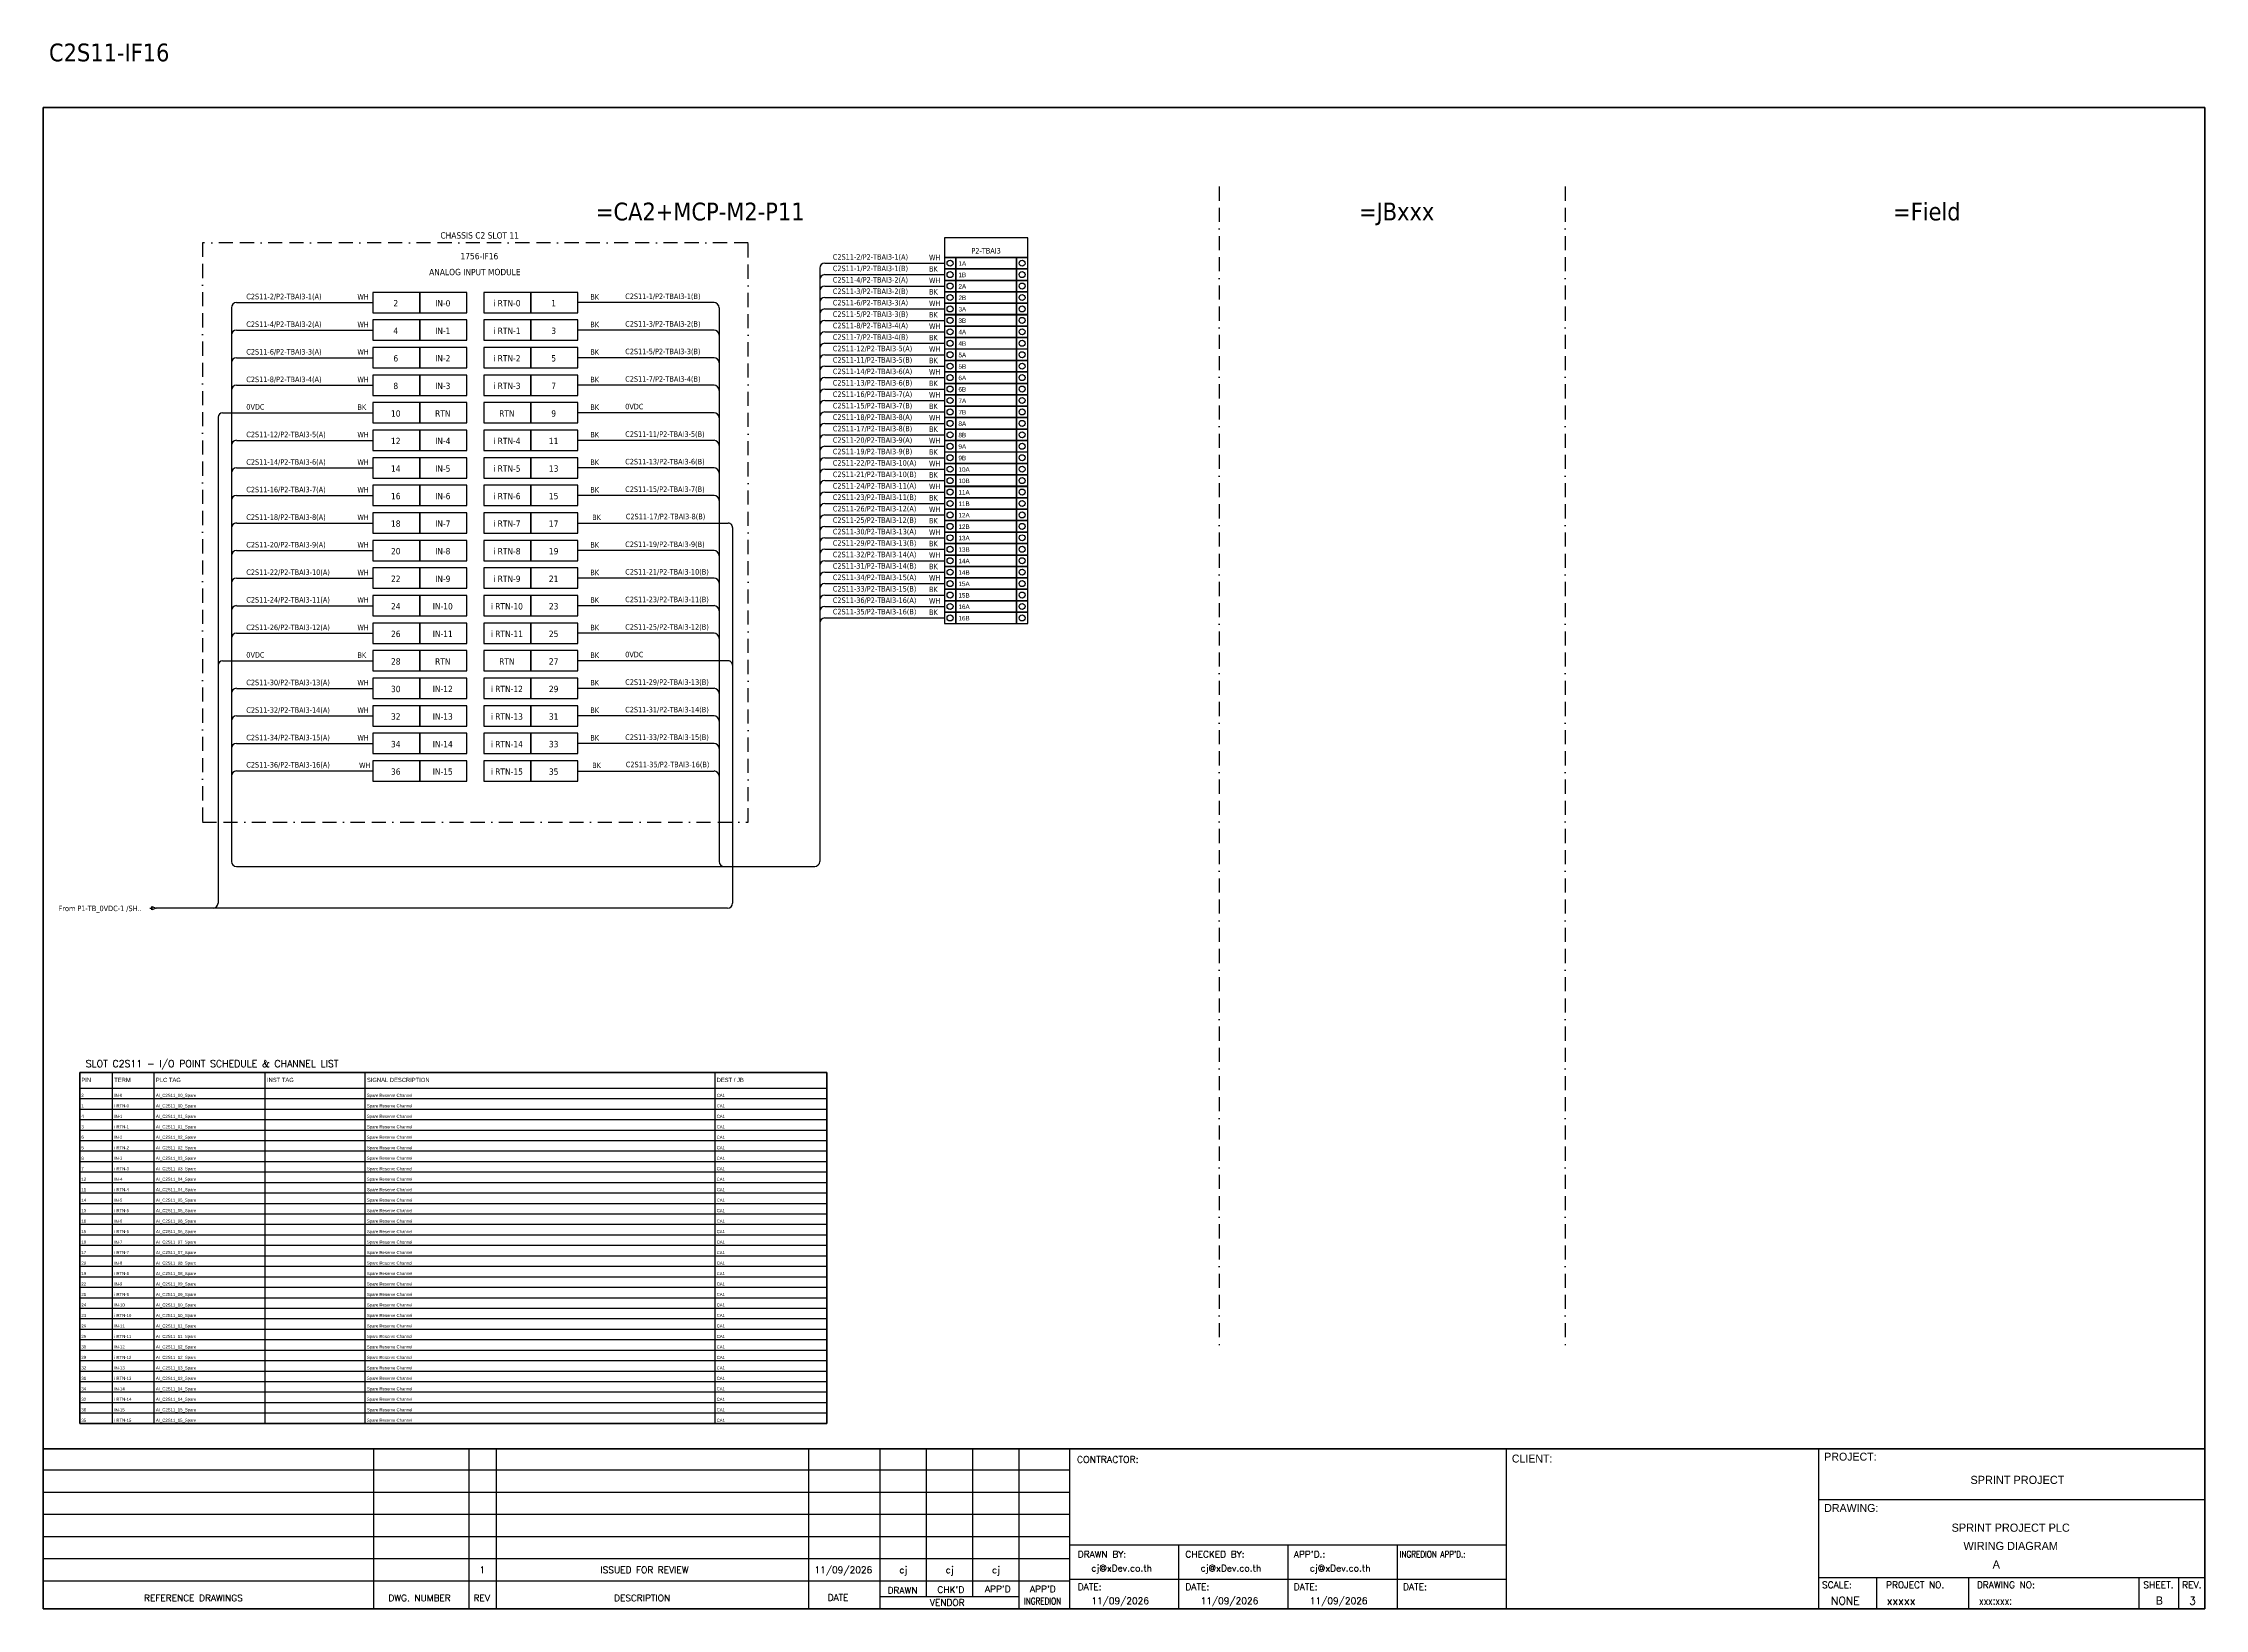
# Model space of a CAD drawing. Header units: millimetres. Extents: x 0 to 62600, y 0 to 14837.
# Drawn here: x 46126 to 50020, y 9013 to 11833 of the extents above; entities that cross this region are included whole.
import ezdxf
from ezdxf.enums import TextEntityAlignment as Align

# ---------------------------------------------------------------- set-up
doc = ezdxf.new("R2010")
doc.units = ezdxf.units.MM
doc.linetypes.add('BORDERX2', pattern=[88.9, 25.4, -12.7, 25.4, -12.7, 0, -12.7])
for name, color, linetype in [('GT_1', 9, 'Continuous'), ('HELPPOINT', 7, 'Continuous'), ('MEMBER', 7, 'Continuous'), ('VECTORS', 7, 'Continuous'), ('x01001-FrameArea', 2, 'BORDERX2')]:
    doc.layers.add(name, color=color, linetype=linetype)
doc.layers.add('IE-EQUIP', color=253, linetype='Continuous', lineweight=25)
doc.layers.add('IE-WIRE', color=7, linetype='Continuous', lineweight=25)
doc.styles.add('HTX11', font='O8111901')
doc.styles.add('ROMANS', font='romans.shx', dxfattribs={"width": 0.85, "height": 25})
doc.styles.get("Standard").update_dxf_attribs({"font": 'arial.ttf'})
doc.styles.add('Tahoma', font='')
doc.styles.get('Tahoma').set_extended_font_data('Tahoma')

# ---------------------------------------------------------------- blocks, each defined once
blk = doc.blocks.new('xTermSingleLayer100')
at = {"color": 7, "ltscale": 25.4}
for points in [[(0, -537), (537, -537), (537, 0), (0, 0)], [(537, -537), (3378, -537), (3378, 0), (537, 0)], [(3378, -537), (3915, -537), (3915, 0), (3378, 0)]]:
    blk.add_lwpolyline(points, close=True, dxfattribs=at)
for centre in [(268, -268), (3647, -268)]:
    blk.add_circle(centre, 141, dxfattribs=at)
blk.add_attdef('TERMINAL_B', (661, -387), '', height=212)
blk = doc.blocks.new('xTerminal_fr_to')
at = {"layer": 'VECTORS', "color": 1, "true_color": 0xff0000}
for p, q in [((-11.3, 0), (-7.8, 0)), ((-7.8, 2.8), (0, 0)), ((-7.8, -2.8), (-7.8, 2.8)), ((-7.8, 2.8), (0, 0)), ((-7.8, 2.8), (-7.8, -2.8)), ((0, 0), (-7.8, -2.8)), ((0, 0), (-7.8, -2.8))]:
    blk.add_line(p, q, dxfattribs=at)

msp = doc.modelspace()

# ---------------------------------------------------------------- linework, layer by layer
at = {"ltscale": 25.4}
for p, q in [((47534, 11415.7), (47749.4, 11415.7)), ((47534, 11374.5), (47749.4, 11374.5)), ((47334.5, 11365.4), (47089.2, 11365.4)), ((47534, 11333.3), (47749.4, 11333.3)), ((47334.5, 11315.8), (47089.2, 11315.8)), ((47534, 11292.1), (47749.4, 11292.1)), ((47334.5, 11266.1), (47089.2, 11266.1)), ((47334.5, 11216.5), (47089.2, 11216.5)), ((47534, 11250.8), (47749.4, 11250.8)), ((47534, 11209.6), (47749.4, 11209.6)), ((46449.2, 11166.9), (46719.7, 11166.9)), ((47334.5, 11166.9), (47089.2, 11166.9)), ((47534, 11168.4), (47749.4, 11168.4)), ((47334.5, 11117.2), (47089.2, 11117.2)), ((47534, 11127.2), (47749.4, 11127.2)), ((47334.5, 11067.6), (47089.2, 11067.6)), ((47534, 11085.9), (47749.4, 11085.9)), ((47534, 11044.7), (47749.4, 11044.7)), ((47334.5, 11018), (47089.2, 11018)), ((47534, 11003.5), (47749.4, 11003.5)), ((47089.2, 10968.3), (47359.7, 10968.3)), ((47534, 10962.3), (47749.4, 10962.3)), ((47334.5, 10918.7), (47089.2, 10918.7)), ((47534, 10921), (47749.4, 10921)), ((47334.5, 10869.1), (47089.2, 10869.1)), ((47534, 10879.8), (47749.4, 10879.8)), ((47534, 10838.6), (47749.4, 10838.6)), ((47334.5, 10819.4), (47089.2, 10819.4)), ((47534, 10797.4), (47749.4, 10797.4)), ((47334.5, 10769.8), (47089.2, 10769.8)), ((46449.2, 10720.2), (46719.7, 10720.2)), ((47359.7, 10720.2), (47089.2, 10720.2)), ((47334.5, 10670.5), (47089.2, 10670.5)), ((47334.5, 10620.9), (47089.2, 10620.9)), ((47334.5, 10571.3), (47089.2, 10571.3)), ((47089.2, 10521.6), (47334.5, 10521.6))]:
    msp.add_line(p, q, dxfattribs=at)
at = {"color": 7}
for p, q in [((46251.3, 9346.4), (46251.3, 9978.5)), ((46326.3, 9346.4), (46326.3, 9978.5)), ((46526.3, 9346.4), (46526.3, 9978.5)), ((46706.3, 9346.4), (46706.3, 9978.5)), ((47336.3, 9346.4), (47336.3, 9978.5)), ((46192, 9950.5), (47537.8, 9950.5))]:
    msp.add_line(p, q, dxfattribs=at)
at = {"color": 8}
for p, q in [((46192, 9931.7), (47537.8, 9931.7)), ((46192, 9912.8), (47537.8, 9912.8)), ((46192, 9893.9), (47537.8, 9893.9)), ((46192, 9875), (47537.8, 9875)), ((46192, 9856.2), (47537.8, 9856.2)), ((46192, 9837.3), (47537.8, 9837.3)), ((46192, 9818.4), (47537.8, 9818.4)), ((46192, 9799.5), (47537.8, 9799.5)), ((46192, 9780.6), (47537.8, 9780.6)), ((46192, 9761.8), (47537.8, 9761.8)), ((46192, 9742.9), (47537.8, 9742.9)), ((46192, 9724), (47537.8, 9724)), ((46192, 9705.1), (47537.8, 9705.1)), ((46192, 9686.2), (47537.8, 9686.2)), ((46192, 9667.4), (47537.8, 9667.4)), ((46192, 9648.5), (47537.8, 9648.5)), ((46192, 9629.6), (47537.8, 9629.6)), ((46192, 9610.7), (47537.8, 9610.7)), ((46192, 9591.9), (47537.8, 9591.9)), ((46192, 9573), (47537.8, 9573)), ((46192, 9554.1), (47537.8, 9554.1)), ((46192, 9535.2), (47537.8, 9535.2)), ((46192, 9516.3), (47537.8, 9516.3)), ((46192, 9497.5), (47537.8, 9497.5)), ((46192, 9478.6), (47537.8, 9478.6)), ((46192, 9459.7), (47537.8, 9459.7)), ((46192, 9440.8), (47537.8, 9440.8)), ((46192, 9422), (47537.8, 9422)), ((46192, 9403.1), (47537.8, 9403.1)), ((46192, 9384.2), (47537.8, 9384.2)), ((46192, 9365.3), (47537.8, 9365.3))]:
    msp.add_line(p, q, dxfattribs=at)
at = {"color": 4}
for p, q in [((49428.6, 9068.7), (49428.6, 9012.6)), ((49593.9, 9068.7), (49593.9, 9012.6))]:
    msp.add_line(p, q, dxfattribs=at)
at = {"color": 4, "ltscale": 0.5}
for p, q in [((49901, 9068.7), (49901, 9012.6)), ((49901, 9068.7), (49901, 9012.6)), ((49972.2, 9068.7), (49972.2, 9012.6)), ((49972.2, 9068.7), (49972.2, 9012.6))]:
    msp.add_line(p, q, dxfattribs=at)
at = {"color": 4, "ltscale": 25.4}
msp.add_lwpolyline([(47749.4, 11446.6), (47899.7, 11446.6), (47899.7, 11481.9), (47749.4, 11481.9)], close=True, dxfattribs=at)
msp.add_lwpolyline([(46192, 9978.5), (47537.8, 9978.5), (47537.8, 9346.4), (46192, 9346.4)], close=True)
at = {"color": 7}
msp.add_lwpolyline([(46192, 9346.4), (47537.8, 9346.4), (47537.8, 9978.5), (46192, 9978.5), (46192, 9346.4)], dxfattribs=at)
at = {"ltscale": 25.4}
for centre, radius, start, end in [((47534, 11406.6), 9.14, 90, 180), ((47534, 11365.4), 9.14, 90, 180), ((47334.5, 11356.2), 9.17, 0, 90), ((47534, 11324.1), 9.14, 90, 180), ((47334.5, 11306.6), 9.17, 0, 90), ((47534, 11282.9), 9.14, 90, 180), ((47334.5, 11256.9), 9.17, 0, 90), ((47334.5, 11207.3), 9.17, 0, 90), ((47534, 11241.7), 9.14, 90, 180), ((47534, 11200.5), 9.14, 90, 180), ((47334.5, 11157.7), 9.17, 0, 90), ((47534, 11159.2), 9.14, 90, 180), ((47334.5, 11108.1), 9.17, 0, 90), ((47534, 11118), 9.14, 90, 180), ((47334.5, 11058.4), 9.17, 0, 90), ((47534, 11076.8), 9.14, 90, 180), ((47534, 11035.6), 9.14, 90, 180), ((47334.5, 11008.8), 9.17, 0, 90), ((47534, 10994.3), 9.14, 90, 180), ((47534, 10953.1), 9.14, 90, 180), ((47334.5, 10909.5), 9.17, 0, 90), ((47534, 10911.9), 9.14, 90, 180), ((47334.5, 10859.9), 9.17, 0, 90), ((47534, 10870.7), 9.14, 90, 180), ((47534, 10829.5), 9.14, 90, 180), ((47334.5, 10810.3), 9.17, 0, 90), ((47534, 10788.2), 9.14, 90, 180), ((47334.5, 10760.6), 9.17, 0, 90), ((47334.5, 10661.4), 9.17, 0, 90), ((47334.5, 10611.7), 9.17, 0, 90), ((47334.5, 10562.1), 9.17, 0, 90), ((47334.5, 10512.5), 9.17, 0, 90)]:
    msp.add_arc(centre, radius, start, end, dxfattribs=at)
at = {"layer": 'GT_1', "color": 4}
for p, q in [((46721.7, 9012.6), (46721.7, 9300.8)), ((46893.6, 9012.6), (46893.6, 9300.8)), ((46942.8, 9012.6), (46942.8, 9300.8)), ((47505.4, 9012.6), (47505.4, 9300.8)), ((47633.7, 9012.6), (47633.7, 9300.8)), ((47717.3, 9034.4), (47717.3, 9300.8)), ((47800.8, 9034.5), (47800.8, 9300.8)), ((47884.1, 9012.6), (47884.1, 9300.8)), ((47975.1, 9012.6), (47975.1, 9300.8)), ((48762.1, 9012.6), (48762.1, 9300.8)), ((49324.4, 9012.6), (49324.4, 9300.8)), ((49324.4, 9012.6), (49324.4, 9300.8)), ((49324.4, 9012.6), (49324.4, 9300.8)), ((47975.1, 9262), (46126.3, 9262)), ((47975.1, 9222.2), (46126.3, 9222.2)), ((47975.1, 9182.2), (46126.3, 9182.2)), ((47975.1, 9142.3), (46126.3, 9142.3)), ((48762.1, 9127), (47975.1, 9127)), ((48171.9, 9012.6), (48171.9, 9127)), ((48368.6, 9012.6), (48368.6, 9127)), ((48565.4, 9012.6), (48565.4, 9127)), ((47975.1, 9102.4), (46126.3, 9102.4)), ((47975, 9062.5), (46126.3, 9062.5)), ((47884.1, 9034.4), (47633.7, 9034.4)), ((48762.1, 9065.5), (47975.1, 9065.5)), ((49324.4, 9068.7), (50019.6, 9068.7))]:
    msp.add_line(p, q, dxfattribs=at)
at = {"layer": 'HELPPOINT', "color": 4, "lineweight": 35}
for p, q in [((46126.3, 9012.6), (46126.3, 11716.9)), ((46126.3, 11716.9), (50019.6, 11716.9)), ((46126.3, 9012.6), (46126.3, 11716.9)), ((46126.3, 11716.9), (50019.6, 11716.9)), ((50019.6, 11716.9), (50019.6, 9012.6)), ((50019.6, 11716.9), (50019.6, 9012.6)), ((50019.6, 9012.6), (46126.3, 9012.6)), ((50019.6, 9012.6), (46126.3, 9012.6))]:
    msp.add_line(p, q, dxfattribs=at)
at = {"layer": 'HELPPOINT', "color": 4}
for p, q in [((49324.4, 9209.2), (50019.6, 9209.2)), ((49324.4, 9209.2), (50019.6, 9209.2)), ((49324.4, 9068.7), (50019.6, 9068.7))]:
    msp.add_line(p, q, dxfattribs=at)
at = {"layer": 'IE-EQUIP', "linetype": 'Continuous', "ltscale": 25.4}
for points in [[(46719.7, 11347), (46804.4, 11347), (46804.4, 11383.7), (46719.7, 11383.7)], [(46804.4, 11347), (46889, 11347), (46889, 11383.7), (46804.4, 11383.7)], [(46919.9, 11347), (47004.5, 11347), (47004.5, 11383.7), (46919.9, 11383.7)], [(47004.5, 11347), (47089.2, 11347), (47089.2, 11383.7), (47004.5, 11383.7)], [(46719.7, 11297.4), (46804.4, 11297.4), (46804.4, 11334.1), (46719.7, 11334.1)], [(46804.4, 11297.4), (46889, 11297.4), (46889, 11334.1), (46804.4, 11334.1)], [(46919.9, 11297.4), (47004.5, 11297.4), (47004.5, 11334.1), (46919.9, 11334.1)], [(47004.5, 11297.4), (47089.2, 11297.4), (47089.2, 11334.1), (47004.5, 11334.1)], [(46719.7, 11247.8), (46804.4, 11247.8), (46804.4, 11284.5), (46719.7, 11284.5)], [(46804.4, 11247.8), (46889, 11247.8), (46889, 11284.5), (46804.4, 11284.5)], [(46919.9, 11247.8), (47004.5, 11247.8), (47004.5, 11284.5), (46919.9, 11284.5)], [(47004.5, 11247.8), (47089.2, 11247.8), (47089.2, 11284.5), (47004.5, 11284.5)], [(46719.7, 11198.1), (46804.4, 11198.1), (46804.4, 11234.8), (46719.7, 11234.8)], [(46804.4, 11198.1), (46889, 11198.1), (46889, 11234.8), (46804.4, 11234.8)], [(46919.9, 11198.1), (47004.5, 11198.1), (47004.5, 11234.8), (46919.9, 11234.8)], [(47004.5, 11198.1), (47089.2, 11198.1), (47089.2, 11234.8), (47004.5, 11234.8)], [(46719.7, 11148.5), (46804.4, 11148.5), (46804.4, 11185.2), (46719.7, 11185.2)], [(46804.4, 11148.5), (46889, 11148.5), (46889, 11185.2), (46804.4, 11185.2)], [(46919.9, 11148.5), (47004.5, 11148.5), (47004.5, 11185.2), (46919.9, 11185.2)], [(47004.5, 11148.5), (47089.2, 11148.5), (47089.2, 11185.2), (47004.5, 11185.2)], [(46719.7, 11098.9), (46804.4, 11098.9), (46804.4, 11135.6), (46719.7, 11135.6)], [(46804.4, 11098.9), (46889, 11098.9), (46889, 11135.6), (46804.4, 11135.6)], [(46919.9, 11098.9), (47004.5, 11098.9), (47004.5, 11135.6), (46919.9, 11135.6)], [(47004.5, 11098.9), (47089.2, 11098.9), (47089.2, 11135.6), (47004.5, 11135.6)], [(46719.7, 11049.2), (46804.4, 11049.2), (46804.4, 11085.9), (46719.7, 11085.9)], [(46804.4, 11049.2), (46889, 11049.2), (46889, 11085.9), (46804.4, 11085.9)], [(46919.9, 11049.2), (47004.5, 11049.2), (47004.5, 11085.9), (46919.9, 11085.9)], [(47004.5, 11049.2), (47089.2, 11049.2), (47089.2, 11085.9), (47004.5, 11085.9)], [(46719.7, 10999.6), (46804.4, 10999.6), (46804.4, 11036.3), (46719.7, 11036.3)], [(46804.4, 10999.6), (46889, 10999.6), (46889, 11036.3), (46804.4, 11036.3)], [(46919.9, 10999.6), (47004.5, 10999.6), (47004.5, 11036.3), (46919.9, 11036.3)], [(47004.5, 10999.6), (47089.2, 10999.6), (47089.2, 11036.3), (47004.5, 11036.3)], [(46719.7, 10950), (46804.4, 10950), (46804.4, 10986.7), (46719.7, 10986.7)], [(46804.4, 10950), (46889, 10950), (46889, 10986.7), (46804.4, 10986.7)], [(46919.9, 10950), (47004.5, 10950), (47004.5, 10986.7), (46919.9, 10986.7)], [(47004.5, 10950), (47089.2, 10950), (47089.2, 10986.7), (47004.5, 10986.7)], [(46719.7, 10900.3), (46804.4, 10900.3), (46804.4, 10937), (46719.7, 10937)], [(46804.4, 10900.3), (46889, 10900.3), (46889, 10937), (46804.4, 10937)], [(46919.9, 10900.3), (47004.5, 10900.3), (47004.5, 10937), (46919.9, 10937)], [(47004.5, 10900.3), (47089.2, 10900.3), (47089.2, 10937), (47004.5, 10937)], [(46719.7, 10850.7), (46804.4, 10850.7), (46804.4, 10887.4), (46719.7, 10887.4)], [(46804.4, 10850.7), (46889, 10850.7), (46889, 10887.4), (46804.4, 10887.4)], [(46919.9, 10850.7), (47004.5, 10850.7), (47004.5, 10887.4), (46919.9, 10887.4)], [(47004.5, 10850.7), (47089.2, 10850.7), (47089.2, 10887.4), (47004.5, 10887.4)], [(46719.7, 10801.1), (46804.4, 10801.1), (46804.4, 10837.8), (46719.7, 10837.8)], [(46804.4, 10801.1), (46889, 10801.1), (46889, 10837.8), (46804.4, 10837.8)], [(46919.9, 10801.1), (47004.5, 10801.1), (47004.5, 10837.8), (46919.9, 10837.8)], [(47004.5, 10801.1), (47089.2, 10801.1), (47089.2, 10837.8), (47004.5, 10837.8)], [(46719.7, 10751.4), (46804.4, 10751.4), (46804.4, 10788.1), (46719.7, 10788.1)], [(46804.4, 10751.4), (46889, 10751.4), (46889, 10788.1), (46804.4, 10788.1)], [(46919.9, 10751.4), (47004.5, 10751.4), (47004.5, 10788.1), (46919.9, 10788.1)], [(47004.5, 10751.4), (47089.2, 10751.4), (47089.2, 10788.1), (47004.5, 10788.1)], [(46719.7, 10701.8), (46804.4, 10701.8), (46804.4, 10738.5), (46719.7, 10738.5)], [(46804.4, 10701.8), (46889, 10701.8), (46889, 10738.5), (46804.4, 10738.5)], [(46919.9, 10701.8), (47004.5, 10701.8), (47004.5, 10738.5), (46919.9, 10738.5)], [(47004.5, 10701.8), (47089.2, 10701.8), (47089.2, 10738.5), (47004.5, 10738.5)], [(46719.7, 10652.2), (46804.4, 10652.2), (46804.4, 10688.9), (46719.7, 10688.9)], [(46804.4, 10652.2), (46889, 10652.2), (46889, 10688.9), (46804.4, 10688.9)], [(46919.9, 10652.2), (47004.5, 10652.2), (47004.5, 10688.9), (46919.9, 10688.9)], [(47004.5, 10652.2), (47089.2, 10652.2), (47089.2, 10688.9), (47004.5, 10688.9)], [(46719.7, 10602.5), (46804.4, 10602.5), (46804.4, 10639.2), (46719.7, 10639.2)], [(46804.4, 10602.5), (46889, 10602.5), (46889, 10639.2), (46804.4, 10639.2)], [(46919.9, 10602.5), (47004.5, 10602.5), (47004.5, 10639.2), (46919.9, 10639.2)], [(47004.5, 10602.5), (47089.2, 10602.5), (47089.2, 10639.2), (47004.5, 10639.2)], [(46719.7, 10552.9), (46804.4, 10552.9), (46804.4, 10589.6), (46719.7, 10589.6)], [(46804.4, 10552.9), (46889, 10552.9), (46889, 10589.6), (46804.4, 10589.6)], [(46919.9, 10552.9), (47004.5, 10552.9), (47004.5, 10589.6), (46919.9, 10589.6)], [(47004.5, 10552.9), (47089.2, 10552.9), (47089.2, 10589.6), (47004.5, 10589.6)], [(46719.7, 10503.3), (46804.4, 10503.3), (46804.4, 10540), (46719.7, 10540)], [(46804.4, 10503.3), (46889, 10503.3), (46889, 10540), (46804.4, 10540)], [(46919.9, 10503.3), (47004.5, 10503.3), (47004.5, 10540), (46919.9, 10540)], [(47004.5, 10503.3), (47089.2, 10503.3), (47089.2, 10540), (47004.5, 10540)]]:
    msp.add_lwpolyline(points, close=True, dxfattribs=at)
at = {"layer": 'IE-WIRE', "color": 4, "ltscale": 25.4}
for p, q in [((47524.9, 11427.2), (47524.9, 10358.8)), ((47534, 11436.3), (47749.4, 11436.3)), ((47534, 11395.1), (47749.4, 11395.1)), ((46465.3, 11356.2), (46465.3, 10358.8)), ((46474.5, 11365.4), (46719.7, 11365.4)), ((47343.6, 11356.2), (47343.6, 10358.8)), ((47534, 11353.9), (47749.4, 11353.9)), ((46474.5, 11315.8), (46719.7, 11315.8)), ((47534, 11312.7), (47749.4, 11312.7)), ((46474.5, 11266.1), (46719.7, 11266.1)), ((47534, 11271.4), (47749.4, 11271.4)), ((46474.5, 11216.5), (46719.7, 11216.5)), ((47534, 11230.2), (47749.4, 11230.2)), ((47534, 11189), (47749.4, 11189)), ((47534, 11147.8), (47749.4, 11147.8)), ((46474.5, 11117.2), (46719.7, 11117.2)), ((47534, 11106.5), (47749.4, 11106.5)), ((46474.5, 11067.6), (46719.7, 11067.6)), ((47534, 11065.3), (47749.4, 11065.3)), ((47534, 11024.1), (47749.4, 11024.1)), ((46474.5, 11018), (46719.7, 11018)), ((47534, 10982.9), (47749.4, 10982.9)), ((46474.5, 10968.3), (46719.7, 10968.3)), ((47534, 10941.7), (47749.4, 10941.7)), ((46474.5, 10918.7), (46719.7, 10918.7)), ((46474.5, 10869.1), (46719.7, 10869.1)), ((47534, 10900.4), (47749.4, 10900.4)), ((47534, 10859.2), (47749.4, 10859.2)), ((46474.5, 10819.4), (46719.7, 10819.4)), ((47534, 10818), (47749.4, 10818)), ((46474.5, 10769.8), (46719.7, 10769.8)), ((46474.5, 10670.5), (46719.7, 10670.5)), ((46474.5, 10620.9), (46719.7, 10620.9)), ((46474.5, 10571.3), (46719.7, 10571.3)), ((46719.7, 10521.6), (46474.5, 10521.6))]:
    msp.add_line(p, q, dxfattribs=at)
at = {"layer": 'IE-WIRE', "color": 7, "ltscale": 25.4}
for p, q in [((46441.2, 11158.9), (46441.2, 10283.6)), ((47367.7, 10960.3), (47367.7, 10283.6)), ((47358.8, 10274.6), (46329.7, 10274.6))]:
    msp.add_line(p, q, dxfattribs=at)
at = {"layer": 'IE-WIRE', "color": 4}
msp.add_line((46474.4, 10349.7), (47515.8, 10349.7), dxfattribs=at)
at = {"layer": 'IE-WIRE', "color": 4, "ltscale": 25.4}
for centre, radius in [((47534, 11427.2), 9.14), ((47534, 11386), 9.14), ((46474.5, 11356.2), 9.17), ((47534, 11344.7), 9.14), ((46474.5, 11306.6), 9.17), ((47534, 11303.5), 9.14), ((46474.5, 11256.9), 9.17), ((47534, 11262.3), 9.14), ((46474.5, 11207.3), 9.17), ((47534, 11221.1), 9.14), ((47534, 11179.9), 9.14), ((47534, 11138.6), 9.14), ((46474.5, 11108.1), 9.17), ((47534, 11097.4), 9.14), ((46474.5, 11058.4), 9.17), ((47534, 11056.2), 9.14), ((47534, 11015), 9.14), ((46474.5, 11008.8), 9.17), ((47534, 10973.7), 9.14), ((46474.5, 10959.2), 9.17), ((47534, 10932.5), 9.14), ((46474.5, 10909.5), 9.17), ((46474.5, 10859.9), 9.17), ((47534, 10891.3), 9.14), ((47534, 10850.1), 9.14), ((46474.5, 10810.3), 9.17), ((47534, 10808.8), 9.14), ((46474.5, 10760.6), 9.17), ((46474.5, 10661.4), 9.17), ((46474.5, 10611.7), 9.17), ((46474.5, 10562.1), 9.17), ((46474.5, 10512.5), 9.17)]:
    msp.add_arc(centre, radius, 90, 180, dxfattribs=at)
at = {"layer": 'IE-WIRE', "ltscale": 25.4}
for centre in [(46449.2, 11158.9), (46449.2, 10712.2)]:
    msp.add_arc(centre, 8, 90, 180, dxfattribs=at)
at = {"layer": 'IE-WIRE', "color": 4}
for centre, start, end in [((46474.4, 10358.8), 180, 270), ((47352.8, 10358.8), 180, 270), ((47515.8, 10358.8), 270, 0)]:
    msp.add_arc(centre, 9.14, start, end, dxfattribs=at)
at = {"layer": 'IE-WIRE', "color": 7, "ltscale": 25.4}
for centre in [(46432.2, 10283.6), (47358.8, 10283.6), (47358.8, 10283.6)]:
    msp.add_arc(centre, 8.96, 270, 0, dxfattribs=at)
at = {"layer": 'MEMBER', "color": 4, "lineweight": 35}
msp.add_line((46126.3, 9300.8), (50019.6, 9300.8), dxfattribs=at)
msp.add_line((46126.3, 9300.8), (50019.6, 9300.8), dxfattribs=at)
at = {"layer": 'MEMBER', "color": 4}
for p, q in [((49324.4, 9209.2), (50019.6, 9209.2)), ((49324.4, 9209.2), (50019.6, 9209.2)), ((49324.4, 9068.7), (50019.6, 9068.7)), ((49324.4, 9068.7), (50019.6, 9068.7))]:
    msp.add_line(p, q, dxfattribs=at)
at = {"layer": 'x01001-FrameArea'}
for p, q in [((48244.5, 11574.2), (48244.5, 9487.7)), ((48867.6, 11574.2), (48867.6, 9487.7))]:
    msp.add_line(p, q, dxfattribs=at)
msp.add_lwpolyline([(46413, 10429.3), (47396, 10429.3), (47396, 11473.1), (46413, 11473.1)], close=True, dxfattribs=at)
at = {"layer": 'x01001-FrameArea', "ltscale": 25.4}
for centre in [(47359.7, 10960.3), (47359.7, 10712.2)]:
    msp.add_arc(centre, 8, 0, 90, dxfattribs=at)

# ---------------------------------------------------------------- block references
at = {"xscale": 0.0384, "yscale": 0.0384, "zscale": 0.0384}
for p, values in [((47749.4, 11446.6), {'TERMINAL_B': '1A'}), ((47749.4, 11426), {'TERMINAL_B': '1B'}), ((47749.4, 11405.4), {'TERMINAL_B': '2A'}), ((47749.4, 11384.8), {'TERMINAL_B': '2B'}), ((47749.4, 11364.2), {'TERMINAL_B': '3A'}), ((47749.4, 11343.6), {'TERMINAL_B': '3B'}), ((47749.4, 11323), {'TERMINAL_B': '4A'}), ((47749.4, 11302.4), {'TERMINAL_B': '4B'}), ((47749.4, 11281.7), {'TERMINAL_B': '5A'}), ((47749.4, 11261.1), {'TERMINAL_B': '5B'}), ((47749.4, 11240.5), {'TERMINAL_B': '6A'}), ((47749.4, 11219.9), {'TERMINAL_B': '6B'}), ((47749.4, 11199.3), {'TERMINAL_B': '7A'}), ((47749.4, 11178.7), {'TERMINAL_B': '7B'}), ((47749.4, 11158.1), {'TERMINAL_B': '8A'}), ((47749.4, 11137.5), {'TERMINAL_B': '8B'}), ((47749.4, 11116.9), {'TERMINAL_B': '9A'}), ((47749.4, 11096.2), {'TERMINAL_B': '9B'}), ((47749.4, 11075.6), {'TERMINAL_B': '10A'}), ((47749.4, 11055), {'TERMINAL_B': '10B'}), ((47749.4, 11034.4), {'TERMINAL_B': '11A'}), ((47749.4, 11013.8), {'TERMINAL_B': '11B'}), ((47749.4, 10993.2), {'TERMINAL_B': '12A'}), ((47749.4, 10972.6), {'TERMINAL_B': '12B'}), ((47749.4, 10952), {'TERMINAL_B': '13A'}), ((47749.4, 10931.3), {'TERMINAL_B': '13B'}), ((47749.4, 10910.7), {'TERMINAL_B': '14A'}), ((47749.4, 10890.1), {'TERMINAL_B': '14B'}), ((47749.4, 10869.5), {'TERMINAL_B': '15A'}), ((47749.4, 10848.9), {'TERMINAL_B': '15B'}), ((47749.4, 10828.3), {'TERMINAL_B': '16A'}), ((47749.4, 10807.7), {'TERMINAL_B': '16B'})]:
    msp.add_blockref('xTermSingleLayer100', p, dxfattribs=at).add_auto_attribs(values)
msp.add_blockref('xTerminal_fr_to', (46329.7, 10274.6))

# ---------------------------------------------------------------- texts
at = {"color": 2, "style": 'Tahoma'}
msp.add_text('C2S11-IF16', height=32, dxfattribs=at).set_placement((46136.7, 11799.9))
for s, height, p in [('=CA2+MCP-M2-P11', 32, (47309.7, 11529.4)), ('=JBxxx', 32, (48564, 11529.4)), ('=Field', 32, (49519.1, 11529.4)), ('CHASSIS C2 SLOT 11', 11.441, (46912.5, 11486.4)), ('1756-IF16', 11.44, (46911.9, 11449)), ('ANALOG INPUT MODULE', 11.441, (46903.7, 11420.4)), ('2', 11.4, (46761.3, 11364.2)), ('IN-0', 11.44, (46845.9, 11364.2)), ('i RTN-0', 11.44, (46961.4, 11364.2)), ('1', 11.4, (47045.7, 11364.2)), ('4', 11.4, (46761.3, 11314.6)), ('IN-1', 11.44, (46845.9, 11314.6)), ('i RTN-1', 11.44, (46961.4, 11314.6)), ('3', 11.4, (47045.7, 11314.6)), ('6', 11.4, (46761.3, 11265)), ('IN-2', 11.44, (46845.9, 11265)), ('i RTN-2', 11.44, (46961.4, 11265)), ('5', 11.4, (47045.7, 11265)), ('8', 11.4, (46761.3, 11215.3)), ('IN-3', 11.44, (46845.9, 11215.3)), ('i RTN-3', 11.44, (46961.4, 11215.3)), ('7', 11.4, (47045.7, 11215.3)), ('10', 11.44, (46761.3, 11165.7)), ('RTN', 11.44, (46845.9, 11165.7)), ('RTN', 11.44, (46961.4, 11165.7)), ('9', 11.4, (47045.7, 11165.7)), ('12', 11.44, (46761.3, 11116.1)), ('IN-4', 11.44, (46845.9, 11116.1)), ('i RTN-4', 11.44, (46961.4, 11116.1)), ('11', 11.44, (47045.7, 11116.1)), ('14', 11.44, (46761.3, 11066.4)), ('IN-5', 11.44, (46845.9, 11066.4)), ('i RTN-5', 11.44, (46961.4, 11066.4)), ('13', 11.44, (47045.7, 11066.4)), ('16', 11.44, (46761.3, 11016.8)), ('IN-6', 11.44, (46845.9, 11016.8)), ('i RTN-6', 11.44, (46961.4, 11016.8)), ('15', 11.44, (47045.7, 11016.8)), ('18', 11.44, (46761.3, 10967.2)), ('IN-7', 11.44, (46845.9, 10967.2)), ('i RTN-7', 11.44, (46961.4, 10967.2)), ('17', 11.44, (47045.7, 10967.2)), ('20', 11.44, (46761.3, 10917.6)), ('IN-8', 11.44, (46845.9, 10917.6)), ('i RTN-8', 11.44, (46961.4, 10917.6)), ('19', 11.44, (47045.7, 10917.6)), ('22', 11.44, (46761.3, 10867.9)), ('IN-9', 11.44, (46845.9, 10867.9)), ('i RTN-9', 11.44, (46961.4, 10867.9)), ('21', 11.44, (47045.7, 10867.9)), ('24', 11.44, (46761.3, 10818.3)), ('IN-10', 11.44, (46845.9, 10818.3)), ('i RTN-10', 11.44, (46961.4, 10818.3)), ('23', 11.44, (47045.7, 10818.3)), ('26', 11.44, (46761.3, 10768.7)), ('IN-11', 11.44, (46845.9, 10768.7)), ('i RTN-11', 11.44, (46961.4, 10768.7)), ('25', 11.44, (47045.7, 10768.7)), ('28', 11.44, (46761.3, 10719)), ('RTN', 11.44, (46845.9, 10719)), ('RTN', 11.44, (46961.4, 10719)), ('27', 11.44, (47045.7, 10719)), ('30', 11.44, (46761.3, 10669.4)), ('IN-12', 11.44, (46845.9, 10669.4)), ('i RTN-12', 11.44, (46961.4, 10669.4)), ('29', 11.44, (47045.7, 10669.4)), ('32', 11.44, (46761.3, 10619.8)), ('IN-13', 11.44, (46845.9, 10619.8)), ('i RTN-13', 11.44, (46961.4, 10619.8)), ('31', 11.44, (47045.7, 10619.8)), ('34', 11.44, (46761.3, 10570.1)), ('IN-14', 11.44, (46845.9, 10570.1)), ('i RTN-14', 11.44, (46961.4, 10570.1)), ('33', 11.44, (47045.7, 10570.1)), ('36', 11.44, (46761.3, 10520.5)), ('IN-15', 11.44, (46845.9, 10520.5)), ('i RTN-15', 11.44, (46961.4, 10520.5)), ('35', 11.44, (47045.7, 10520.5))]:
    msp.add_text(s, height=height, dxfattribs=at).set_placement(p, align=Align.MIDDLE_CENTER)
at = {"color": 4, "style": 'Tahoma'}
for s, height, p in [('C2S11-2/P2-TBAI3-1(A)', 9.949, (47548.5, 11442.6)), ('WH', 9.95, (47721.8, 11441.6)), ('C2S11-4/P2-TBAI3-2(A)', 9.949, (47548.5, 11401.4)), ('WH', 9.95, (47721.8, 11400.4)), ('C2S11-2/P2-TBAI3-1(A)', 9.949, (46492.1, 11371.3)), ('WH', 9.95, (46692.2, 11370.6)), ('C2S11-6/P2-TBAI3-3(A)', 9.949, (47548.5, 11360.2)), ('WH', 9.95, (47721.8, 11359.1)), ('C2S11-4/P2-TBAI3-2(A)', 9.949, (46492.1, 11321.4)), ('WH', 9.95, (46692.2, 11321)), ('C2S11-8/P2-TBAI3-4(A)', 9.949, (47548.5, 11319)), ('WH', 9.95, (47721.8, 11317.9)), ('C2S11-6/P2-TBAI3-3(A)', 9.949, (46492.1, 11271.7)), ('WH', 9.95, (46692.2, 11271.4)), ('C2S11-12/P2-TBAI3-5(A)', 9.949, (47548.5, 11277.7)), ('WH', 9.95, (47721.8, 11276.7)), ('C2S11-8/P2-TBAI3-4(A)', 9.949, (46492.1, 11222.1)), ('WH', 9.95, (46692.2, 11221.7)), ('C2S11-14/P2-TBAI3-6(A)', 9.949, (47548.5, 11236.5)), ('WH', 9.95, (47721.8, 11235.5)), ('C2S11-16/P2-TBAI3-7(A)', 9.949, (47548.5, 11195.3)), ('WH', 9.95, (47721.8, 11194.2)), ('C2S11-18/P2-TBAI3-8(A)', 9.949, (47548.5, 11154.1)), ('WH', 9.95, (47721.8, 11153)), ('C2S11-12/P2-TBAI3-5(A)', 9.949, (46492.1, 11122.9)), ('WH', 9.95, (46692.2, 11122.5)), ('C2S11-20/P2-TBAI3-9(A)', 9.949, (47548.5, 11112.8)), ('WH', 9.95, (47721.8, 11111.8)), ('C2S11-14/P2-TBAI3-6(A)', 9.949, (46492.1, 11073.2)), ('WH', 9.95, (46692.2, 11072.8)), ('C2S11-22/P2-TBAI3-10(A)', 9.949, (47548.5, 11071.6)), ('WH', 9.95, (47721.8, 11070.6)), ('C2S11-16/P2-TBAI3-7(A)', 9.949, (46492.1, 11023.6)), ('WH', 9.95, (46692.2, 11023.2)), ('C2S11-24/P2-TBAI3-11(A)', 9.949, (47548.5, 11030.4)), ('WH', 9.95, (47721.8, 11029.4)), ('C2S11-18/P2-TBAI3-8(A)', 9.949, (46492.1, 10974)), ('WH', 9.95, (46692.2, 10973.6)), ('C2S11-26/P2-TBAI3-12(A)', 9.949, (47548.5, 10989.2)), ('WH', 9.95, (47721.8, 10988.1)), ('C2S11-30/P2-TBAI3-13(A)', 9.949, (47548.5, 10947.9)), ('WH', 9.95, (47721.8, 10946.9)), ('C2S11-20/P2-TBAI3-9(A)', 9.949, (46492.1, 10924.3)), ('WH', 9.95, (46692.2, 10923.9)), ('C2S11-32/P2-TBAI3-14(A)', 9.949, (47548.5, 10906.7)), ('WH', 9.95, (47721.8, 10905.7)), ('C2S11-22/P2-TBAI3-10(A)', 9.949, (46492.1, 10874.7)), ('WH', 9.95, (46692.2, 10874.3)), ('C2S11-34/P2-TBAI3-15(A)', 9.949, (47548.5, 10865.5)), ('WH', 9.95, (47721.8, 10864.5)), ('C2S11-24/P2-TBAI3-11(A)', 9.949, (46492.1, 10825.1)), ('WH', 9.95, (46692.2, 10824.7)), ('C2S11-36/P2-TBAI3-16(A)', 9.949, (47548.5, 10824.3)), ('WH', 9.95, (47721.8, 10823.2)), ('C2S11-26/P2-TBAI3-12(A)', 9.949, (46492.1, 10775.4)), ('WH', 9.95, (46692.2, 10775.1)), ('C2S11-30/P2-TBAI3-13(A)', 9.949, (46492.1, 10676.2)), ('WH', 9.95, (46692.2, 10675.8)), ('C2S11-32/P2-TBAI3-14(A)', 9.949, (46492.1, 10626.5)), ('WH', 9.95, (46692.2, 10626.2)), ('C2S11-34/P2-TBAI3-15(A)', 9.949, (46492.1, 10576.9)), ('WH', 9.95, (46692.2, 10576.5)), ('C2S11-36/P2-TBAI3-16(A)', 9.949, (46492.1, 10527.9)), ('WH', 9.95, (46695.2, 10526.9))]:
    msp.add_text(s, height=height, dxfattribs=at).set_placement(p)
msp.add_text('P2-TBAI3', height=9.95, dxfattribs=at).set_placement((47824.6, 11458.7), align=Align.MIDDLE_CENTER)
at = {"style": 'Tahoma'}
for s, height, p in [('C2S11-1/P2-TBAI3-1(B)', 9.949, (47548.5, 11422)), ('BK', 9.95, (47721.8, 11421)), ('BK', 9.95, (47111.7, 11370.6)), ('C2S11-1/P2-TBAI3-1(B)', 9.949, (47174.6, 11371.7)), ('C2S11-3/P2-TBAI3-2(B)', 9.949, (47548.5, 11380.8)), ('BK', 9.95, (47721.8, 11379.8)), ('BK', 9.95, (47111.7, 11321)), ('C2S11-3/P2-TBAI3-2(B)', 9.949, (47174.6, 11322)), ('C2S11-5/P2-TBAI3-3(B)', 9.949, (47548.5, 11339.6)), ('BK', 9.95, (47721.8, 11338.5)), ('C2S11-7/P2-TBAI3-4(B)', 9.949, (47548.5, 11298.3)), ('BK', 9.95, (47721.8, 11297.3)), ('BK', 9.95, (47111.7, 11271.4)), ('C2S11-5/P2-TBAI3-3(B)', 9.949, (47174.6, 11272.4)), ('C2S11-11/P2-TBAI3-5(B)', 9.949, (47548.5, 11257.1)), ('BK', 9.95, (47721.8, 11256.1)), ('BK', 9.95, (47111.7, 11221.7)), ('C2S11-7/P2-TBAI3-4(B)', 9.949, (47174.6, 11222.8)), ('C2S11-13/P2-TBAI3-6(B)', 9.949, (47548.5, 11215.9)), ('BK', 9.95, (47721.8, 11214.9)), ('0VDC', 9.95, (46492.1, 11172.5)), ('BK', 9.95, (46692.2, 11172.1)), ('BK', 9.95, (47111.7, 11172.1)), ('0VDC', 9.95, (47174.6, 11173.1)), ('C2S11-15/P2-TBAI3-7(B)', 9.949, (47548.5, 11174.7)), ('BK', 9.95, (47721.8, 11173.6)), ('C2S11-17/P2-TBAI3-8(B)', 9.949, (47548.5, 11133.4)), ('BK', 9.95, (47721.8, 11132.4)), ('BK', 9.95, (47111.7, 11122.5)), ('C2S11-11/P2-TBAI3-5(B)', 9.949, (47174.6, 11123.5)), ('C2S11-19/P2-TBAI3-9(B)', 9.949, (47548.5, 11092.2)), ('BK', 9.95, (47721.8, 11091.2)), ('BK', 9.95, (47111.7, 11072.8)), ('C2S11-13/P2-TBAI3-6(B)', 9.949, (47174.6, 11073.9)), ('C2S11-21/P2-TBAI3-10(B)', 9.949, (47548.5, 11051)), ('BK', 9.95, (47721.8, 11050)), ('BK', 9.95, (47111.7, 11023.2)), ('C2S11-15/P2-TBAI3-7(B)', 9.949, (47174.6, 11024.2)), ('C2S11-23/P2-TBAI3-11(B)', 9.949, (47548.5, 11009.8)), ('BK', 9.95, (47721.8, 11008.7)), ('BK', 9.95, (47115.1, 10973.6)), ('C2S11-17/P2-TBAI3-8(B)', 9.949, (47175.7, 10975.1)), ('C2S11-25/P2-TBAI3-12(B)', 9.949, (47548.5, 10968.6)), ('BK', 9.95, (47721.8, 10967.5)), ('BK', 9.95, (47111.7, 10923.9)), ('C2S11-19/P2-TBAI3-9(B)', 9.949, (47174.6, 10925)), ('C2S11-29/P2-TBAI3-13(B)', 9.949, (47548.5, 10927.3)), ('BK', 9.95, (47721.8, 10926.3)), ('BK', 9.95, (47111.7, 10874.3)), ('C2S11-21/P2-TBAI3-10(B)', 9.949, (47174.6, 10875.4)), ('C2S11-31/P2-TBAI3-14(B)', 9.949, (47548.5, 10886.1)), ('BK', 9.95, (47721.8, 10885.1)), ('BK', 9.95, (47111.7, 10824.7)), ('C2S11-23/P2-TBAI3-11(B)', 9.949, (47174.6, 10825.7)), ('C2S11-33/P2-TBAI3-15(B)', 9.949, (47548.5, 10844.9)), ('BK', 9.95, (47721.8, 10843.8)), ('BK', 9.95, (47111.7, 10775.1)), ('C2S11-25/P2-TBAI3-12(B)', 9.949, (47174.6, 10776.1)), ('C2S11-35/P2-TBAI3-16(B)', 9.949, (47548.5, 10803.7)), ('BK', 9.95, (47721.8, 10802.6)), ('0VDC', 9.95, (46492.1, 10725.8)), ('BK', 9.95, (46692.2, 10725.4)), ('BK', 9.95, (47111.7, 10725.4)), ('0VDC', 9.95, (47174.6, 10726.5)), ('BK', 9.95, (47111.7, 10675.8)), ('C2S11-29/P2-TBAI3-13(B)', 9.949, (47174.6, 10676.8)), ('BK', 9.95, (47111.7, 10626.2)), ('C2S11-31/P2-TBAI3-14(B)', 9.949, (47174.6, 10627.2)), ('BK', 9.95, (47111.7, 10576.5)), ('C2S11-33/P2-TBAI3-15(B)', 9.949, (47174.6, 10577.6)), ('BK', 9.95, (47115.1, 10526.9)), ('C2S11-35/P2-TBAI3-16(B)', 9.949, (47175.7, 10528.4))]:
    msp.add_text(s, height=height, dxfattribs=at).set_placement(p)
at = {"color": 7, "style": 'Tahoma'}
msp.add_text('From P1-TB_0VDC-1 /SH..', height=9.949, dxfattribs=at).set_placement((46153.9, 10269.2))
at = {"color": 3}
for s, p in [('PIN', (46195, 9961.5)), ('TERM', (46254.3, 9961.5)), ('PLC TAG', (46329.3, 9961.5)), ('INST TAG', (46529.3, 9961.5)), ('SIGNAL DESCRIPTION', (46709.3, 9961.5)), ('DEST / JB', (47339.3, 9961.5))]:
    msp.add_text(s, height=7.5, dxfattribs=at).set_placement(p)
at = {"color": 7}
for s, p in [('2', (46195, 9934.7)), ('IN-0', (46254.3, 9934.7)), ('AI_C2S11_00_Spare', (46329.3, 9934.7)), ('Spare Reserve Channel', (46709.3, 9934.7)), ('CA1', (47339.3, 9934.7)), ('4', (46195, 9896.9)), ('1', (46195, 9915.8)), ('i RTN-0', (46254.3, 9915.8)), ('IN-1', (46254.3, 9896.9)), ('AI_C2S11_00_Spare', (46329.3, 9915.8)), ('AI_C2S11_01_Spare', (46329.3, 9896.9)), ('Spare Reserve Channel', (46709.3, 9915.8)), ('Spare Reserve Channel', (46709.3, 9896.9)), ('CA1', (47339.3, 9915.8)), ('CA1', (47339.3, 9896.9)), ('3', (46195, 9878)), ('6', (46195, 9859.2)), ('i RTN-1', (46254.3, 9878)), ('IN-2', (46254.3, 9859.2)), ('AI_C2S11_01_Spare', (46329.3, 9878)), ('AI_C2S11_02_Spare', (46329.3, 9859.2)), ('Spare Reserve Channel', (46709.3, 9878)), ('Spare Reserve Channel', (46709.3, 9859.2)), ('CA1', (47339.3, 9878)), ('CA1', (47339.3, 9859.2)), ('5', (46195, 9840.3)), ('8', (46195, 9821.4)), ('i RTN-2', (46254.3, 9840.3)), ('IN-3', (46254.3, 9821.4)), ('AI_C2S11_02_Spare', (46329.3, 9840.3)), ('AI_C2S11_03_Spare', (46329.3, 9821.4)), ('Spare Reserve Channel', (46709.3, 9840.3)), ('Spare Reserve Channel', (46709.3, 9821.4)), ('CA1', (47339.3, 9840.3)), ('CA1', (47339.3, 9821.4)), ('7', (46195, 9802.5)), ('12', (46195, 9783.6)), ('i RTN-3', (46254.3, 9802.5)), ('IN-4', (46254.3, 9783.6)), ('AI_C2S11_03_Spare', (46329.3, 9802.5)), ('AI_C2S11_04_Spare', (46329.3, 9783.6)), ('Spare Reserve Channel', (46709.3, 9802.5)), ('Spare Reserve Channel', (46709.3, 9783.6)), ('CA1', (47339.3, 9802.5)), ('CA1', (47339.3, 9783.6)), ('11', (46195, 9764.8)), ('14', (46195, 9745.9)), ('i RTN-4', (46254.3, 9764.8)), ('IN-5', (46254.3, 9745.9)), ('AI_C2S11_04_Spare', (46329.3, 9764.8)), ('AI_C2S11_05_Spare', (46329.3, 9745.9)), ('Spare Reserve Channel', (46709.3, 9764.8)), ('Spare Reserve Channel', (46709.3, 9745.9)), ('CA1', (47339.3, 9764.8)), ('CA1', (47339.3, 9745.9)), ('13', (46195, 9727)), ('16', (46195, 9708.1)), ('15', (46195, 9689.2)), ('i RTN-5', (46254.3, 9727)), ('i RTN-6', (46254.3, 9689.2)), ('IN-6', (46254.3, 9708.1)), ('AI_C2S11_05_Spare', (46329.3, 9727)), ('AI_C2S11_06_Spare', (46329.3, 9708.1)), ('AI_C2S11_06_Spare', (46329.3, 9689.2)), ('Spare Reserve Channel', (46709.3, 9727)), ('Spare Reserve Channel', (46709.3, 9708.1)), ('Spare Reserve Channel', (46709.3, 9689.2)), ('CA1', (47339.3, 9727)), ('CA1', (47339.3, 9708.1)), ('CA1', (47339.3, 9689.2)), ('18', (46195, 9670.4)), ('17', (46195, 9651.5)), ('i RTN-7', (46254.3, 9651.5)), ('IN-7', (46254.3, 9670.4)), ('AI_C2S11_07_Spare', (46329.3, 9670.4)), ('AI_C2S11_07_Spare', (46329.3, 9651.5)), ('Spare Reserve Channel', (46709.3, 9670.4)), ('Spare Reserve Channel', (46709.3, 9651.5)), ('CA1', (47339.3, 9670.4)), ('CA1', (47339.3, 9651.5)), ('20', (46195, 9632.6)), ('19', (46195, 9613.7)), ('i RTN-8', (46254.3, 9613.7)), ('IN-8', (46254.3, 9632.6)), ('AI_C2S11_08_Spare', (46329.3, 9632.6)), ('AI_C2S11_08_Spare', (46329.3, 9613.7)), ('Spare Reserve Channel', (46709.3, 9632.6)), ('Spare Reserve Channel', (46709.3, 9613.7)), ('CA1', (47339.3, 9632.6)), ('CA1', (47339.3, 9613.7)), ('22', (46195, 9594.9)), ('21', (46195, 9576)), ('i RTN-9', (46254.3, 9576)), ('IN-9', (46254.3, 9594.9)), ('AI_C2S11_09_Spare', (46329.3, 9594.9)), ('AI_C2S11_09_Spare', (46329.3, 9576)), ('Spare Reserve Channel', (46709.3, 9594.9)), ('Spare Reserve Channel', (46709.3, 9576)), ('CA1', (47339.3, 9594.9)), ('CA1', (47339.3, 9576)), ('24', (46195, 9557.1)), ('23', (46195, 9538.2)), ('i RTN-10', (46254.3, 9538.2)), ('IN-10', (46254.3, 9557.1)), ('AI_C2S11_10_Spare', (46329.3, 9557.1)), ('AI_C2S11_10_Spare', (46329.3, 9538.2)), ('Spare Reserve Channel', (46709.3, 9557.1)), ('Spare Reserve Channel', (46709.3, 9538.2)), ('CA1', (47339.3, 9557.1)), ('CA1', (47339.3, 9538.2)), ('26', (46195, 9519.3)), ('25', (46195, 9500.5)), ('i RTN-11', (46254.3, 9500.5)), ('IN-11', (46254.3, 9519.3)), ('AI_C2S11_11_Spare', (46329.3, 9519.3)), ('AI_C2S11_11_Spare', (46329.3, 9500.5)), ('Spare Reserve Channel', (46709.3, 9519.3)), ('Spare Reserve Channel', (46709.3, 9500.5)), ('CA1', (47339.3, 9519.3)), ('CA1', (47339.3, 9500.5)), ('30', (46195, 9481.6)), ('29', (46195, 9462.7)), ('i RTN-12', (46254.3, 9462.7)), ('IN-12', (46254.3, 9481.6)), ('AI_C2S11_12_Spare', (46329.3, 9481.6)), ('AI_C2S11_12_Spare', (46329.3, 9462.7)), ('Spare Reserve Channel', (46709.3, 9481.6)), ('Spare Reserve Channel', (46709.3, 9462.7)), ('CA1', (47339.3, 9481.6)), ('CA1', (47339.3, 9462.7)), ('32', (46195, 9443.8)), ('31', (46195, 9425)), ('i RTN-13', (46254.3, 9425)), ('IN-13', (46254.3, 9443.8)), ('AI_C2S11_13_Spare', (46329.3, 9443.8)), ('AI_C2S11_13_Spare', (46329.3, 9425)), ('Spare Reserve Channel', (46709.3, 9443.8)), ('Spare Reserve Channel', (46709.3, 9425)), ('CA1', (47339.3, 9443.8)), ('CA1', (47339.3, 9425)), ('34', (46195, 9406.1)), ('33', (46195, 9387.2)), ('i RTN-14', (46254.3, 9387.2)), ('IN-14', (46254.3, 9406.1)), ('AI_C2S11_14_Spare', (46329.3, 9406.1)), ('AI_C2S11_14_Spare', (46329.3, 9387.2)), ('Spare Reserve Channel', (46709.3, 9406.1)), ('Spare Reserve Channel', (46709.3, 9387.2)), ('CA1', (47339.3, 9406.1)), ('CA1', (47339.3, 9387.2)), ('36', (46195, 9368.3)), ('35', (46195, 9349.4)), ('i RTN-15', (46254.3, 9349.4)), ('IN-15', (46254.3, 9368.3)), ('AI_C2S11_15_Spare', (46329.3, 9368.3)), ('AI_C2S11_15_Spare', (46329.3, 9349.4)), ('Spare Reserve Channel', (46709.3, 9368.3)), ('Spare Reserve Channel', (46709.3, 9349.4)), ('CA1', (47339.3, 9368.3)), ('CA1', (47339.3, 9349.4))]:
    msp.add_text(s, height=5.5, dxfattribs=at).set_placement(p)
at = {"color": 4, "ltscale": 100, "style": 'HTX11'}
for s, p in [('SPRINT PROJECT', (49682.2, 9244.8)), ('SPRINT PROJECT PLC', (49670.1, 9158.7)), ('WIRING DIAGRAM', (49670.1, 9125.8))]:
    msp.add_text(s, height=14.693, dxfattribs=at).set_placement(p, align=Align.MIDDLE_CENTER)
at = {"style": 'HTX11'}
for tag, text, height, p in [('A', 'A', 14.8, (49644.1, 9092.5)), ('B', 'CHASSIS C2 SLOT 11', 14.821, (49937.9, 9027.5))]:
    msp.add_attdef(tag, text=text, height=height, dxfattribs=at).set_placement(p, align=Align.MIDDLE_CENTER)
at = {"layer": 'GT_1', "color": 4, "style": 'HTX11'}
for s, p in [('CLIENT:', (48771.6, 9276.1)), ('PROJECT:', (49334.3, 9279.5)), ('DRAWING:', (49334.3, 9187.1))]:
    msp.add_text(s, height=14.25, dxfattribs=at).set_placement(p)
at = {"layer": 'MEMBER', "color": 4, "ltscale": 0.8, "style": 'ROMANS'}
for s, height, p in [('SLOT C2S11 - I/O POINT SCHEDULE & CHANNEL LIST', 12.35, (46202.9, 9988.2)), ('CONTRACTOR:', 12.35, (47988.2, 9275.4)), ('DRAWN BY:', 11.88, (47989.7, 9104.8)), ('CHECKED BY:', 11.875, (48183.6, 9104.8)), ("APP'D.:", 11.88, (48378.8, 9104.8)), ('cj@xDev.co.th', 11.875, (48014.1, 9079.9)), ('cj@xDev.co.th', 11.875, (48210.9, 9079.9)), ('cj@xDev.co.th', 11.875, (48407.7, 9079.9)), ('REFERENCE DRAWINGS', 11.875, (46307.7, 9026.1)), ('DWG. NUMBER', 11.875, (46747.9, 9026.1)), ('REV', 11.88, (46901.4, 9026.1)), ('DESCRIPTION', 11.875, (47154.3, 9026.1)), ('DATE', 11.88, (47539.1, 9026.8)), ('DRAWN', 11.88, (47647.1, 9039.9)), ("CHK'D", 11.88, (47736.9, 9041.1)), ("APP'D", 11.88, (47822.5, 9042.3)), ("APP'D", 11.88, (47903.7, 9042.3)), ('DATE:', 11.88, (47989.7, 9046.2)), ('11/09/2026', 11.88, (48014.1, 9021.1)), ('DATE:', 11.88, (48183.6, 9046.2)), ('11/09/2026', 11.88, (48210.9, 9021.1)), ('DATE:', 11.88, (48378.8, 9046.2)), ('11/09/2026', 11.88, (48407.7, 9021.1)), ('DATE:', 11.88, (48575.6, 9046.2)), ('SCALE:', 11.88, (49330.3, 9049.7)), ('NONE', 14.23, (49346.3, 9020)), ('PROJECT NO.', 11.875, (49445.5, 9049.7)), ('DRAWING NO:', 11.875, (49609.2, 9049.7)), ('SHEET.', 12, (49909, 9049.7)), ('REV.', 12, (49978.9, 9049.7)), ('VENDOR', 11.88, (47723.2, 9017.8)), ('xxxxx', 14.23, (49446.7, 9020))]:
    msp.add_text(s, height=height, dxfattribs=at).set_placement(p)
at = {"layer": 'MEMBER', "color": 4, "ltscale": 0.8, "style": 'ROMANS', "width": 0.8}
for s, height, p in [("INGREDION APP'D.:", 11.875, (48569.6, 9104.8)), ('INGREDION', 11.88, (47892.9, 9020.6)), ('xxx:xxx:', 14.23, (49612.9, 9020))]:
    msp.add_text(s, height=height, dxfattribs=at).set_placement(p)
at = {"layer": 'MEMBER', "color": 4, "ltscale": 0.8, "style": 'ROMANS'}
for s, height, p in [('1', 11.9, (46917.2, 9082.6)), ('ISSUED FOR REVIEW', 11.875, (47209.3, 9082.6)), ('11/09/2026', 11.88, (47567.5, 9082.6)), ('cj', 11.88, (47675.4, 9082.6)), ('cj', 11.88, (47759, 9082.6)), ('cj', 11.88, (47842.5, 9082.6))]:
    msp.add_text(s, height=height, dxfattribs=at).set_placement(p, align=Align.MIDDLE_CENTER)
msp.add_text('3', height=14.2, dxfattribs=at).set_placement((49997.5, 9020), align=Align.CENTER)

doc.saveas('drawing.dxf')
